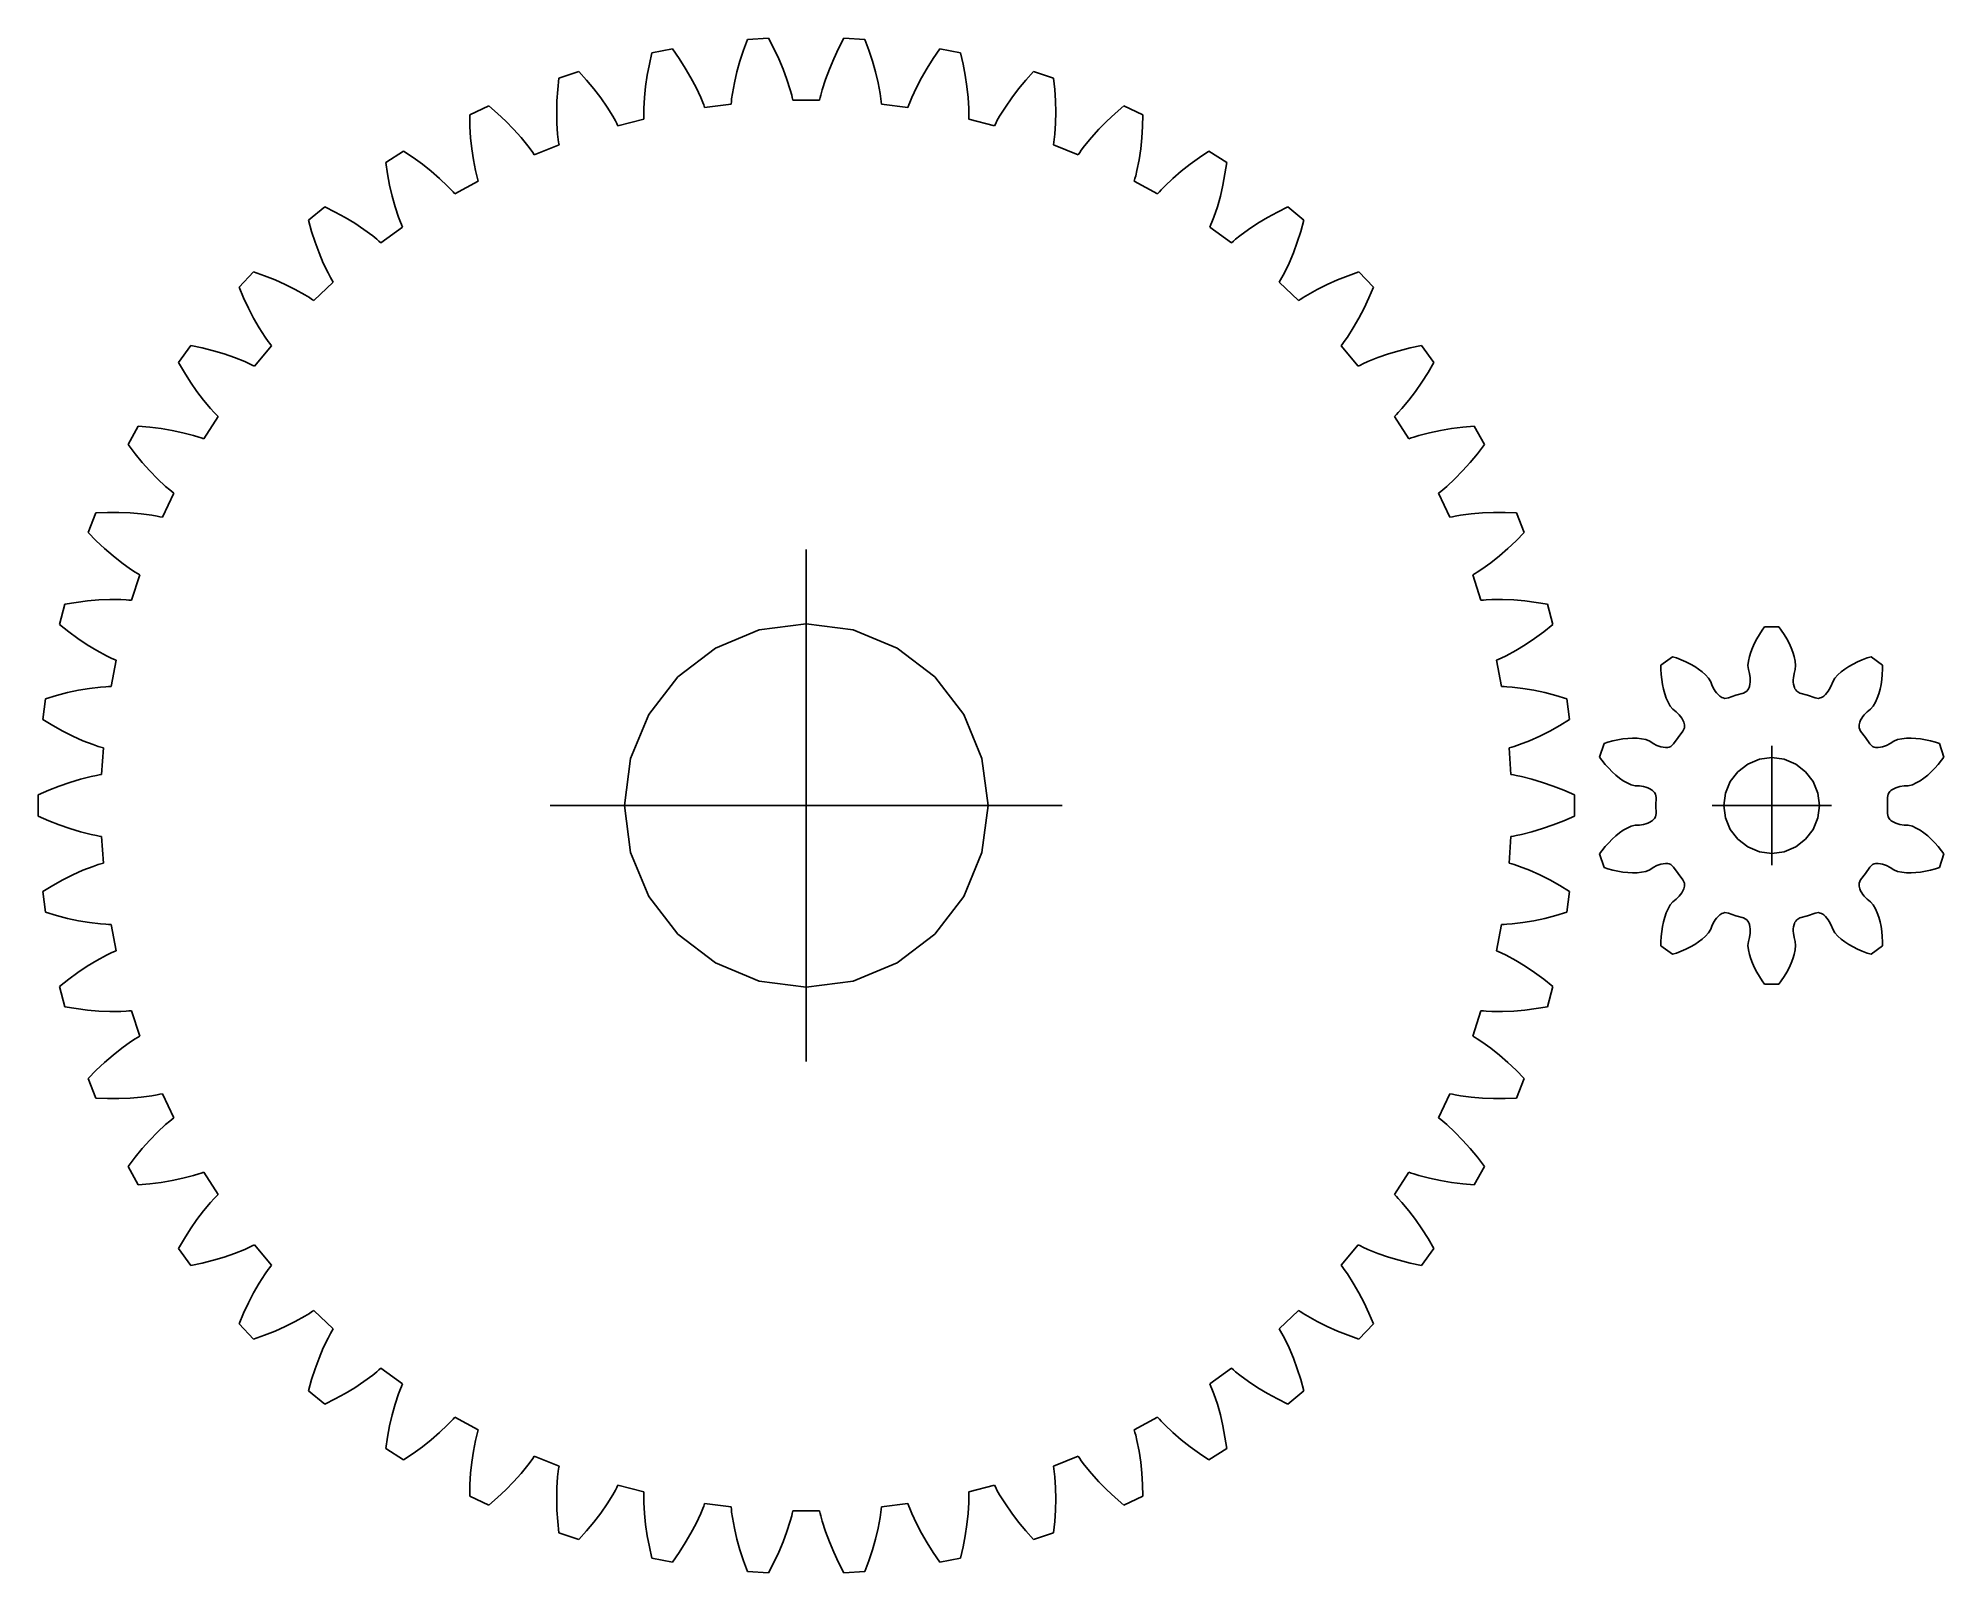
# Model space of a CAD drawing. Extents: x 0 to 9.96, y 0 to 8.02.
import ezdxf

# ---------------------------------------------------------------- set-up
doc = ezdxf.new("R2010")
doc.units = 0

msp = doc.modelspace()

# ---------------------------------------------------------------- linework, layer by layer
for p, q in [((3.20839, 7.94713), (3.31618, 7.9677)), ((3.31618, 7.9677), (3.35055, 7.91802)), ((3.6867, 7.96049), (3.70764, 8.01715)), ((3.70764, 8.01715), (3.81716, 8.02404)), ((3.81716, 8.02404), (3.84503, 7.97045)), ((3.84503, 7.97045), (3.87053, 7.91661)), ((4.15836, 7.91661), (4.18386, 7.97045)), ((4.18386, 7.97045), (4.21173, 8.02404)), ((4.21173, 8.02404), (4.32125, 8.01715)), ((4.32125, 8.01715), (4.34219, 7.96049)), ((4.67834, 7.91802), (4.71271, 7.9677)), ((4.71271, 7.9677), (4.8205, 7.94713)), ((3.18341, 7.8298), (3.19472, 7.8883)), ((3.19472, 7.8883), (3.20839, 7.94713)), ((3.35055, 7.91802), (3.3826, 7.8678)), ((3.65213, 7.84736), (3.66815, 7.90388)), ((3.66815, 7.90388), (3.6867, 7.96049)), ((3.87053, 7.91661), (3.89351, 7.86255)), ((4.13538, 7.86255), (4.15836, 7.91661)), ((4.34219, 7.96049), (4.36074, 7.90388)), ((4.36074, 7.90388), (4.37676, 7.84736)), ((4.64629, 7.8678), (4.67834, 7.91802)), ((4.8205, 7.94713), (4.83417, 7.8883)), ((4.83417, 7.8883), (4.84548, 7.8298)), ((2.71566, 7.75501), (2.72185, 7.8151)), ((2.72185, 7.8151), (2.82621, 7.84901)), ((2.82621, 7.84901), (2.86654, 7.80403)), ((2.86654, 7.80403), (2.90463, 7.75822)), ((3.16846, 7.71414), (3.17459, 7.77172)), ((3.17459, 7.77172), (3.18341, 7.8298)), ((3.3826, 7.8678), (3.41217, 7.81705)), ((3.41217, 7.81705), (3.43908, 7.76576)), ((3.62852, 7.73485), (3.63882, 7.791)), ((3.63882, 7.791), (3.65213, 7.84736)), ((3.89351, 7.86255), (3.91378, 7.80829)), ((3.91378, 7.80829), (3.93103, 7.75388)), ((4.09786, 7.75388), (4.11511, 7.80829)), ((4.11511, 7.80829), (4.13538, 7.86255)), ((4.37676, 7.84736), (4.39007, 7.791)), ((4.39007, 7.791), (4.40037, 7.73485)), ((4.58981, 7.76576), (4.61672, 7.81705)), ((4.61672, 7.81705), (4.64629, 7.8678)), ((4.84548, 7.8298), (4.8543, 7.77172)), ((4.8543, 7.77172), (4.86043, 7.71414)), ((5.12427, 7.75822), (5.16235, 7.80403)), ((5.16235, 7.80403), (5.20268, 7.84901)), ((5.20268, 7.84901), (5.30704, 7.8151)), ((5.30704, 7.8151), (5.31323, 7.75501)), ((2.25569, 7.62312), (2.35498, 7.66985)), ((2.35498, 7.66985), (2.40063, 7.63028)), ((2.7103, 7.63684), (2.71177, 7.69556)), ((2.71177, 7.69556), (2.71566, 7.75501)), ((2.90463, 7.75822), (2.94033, 7.71158)), ((2.94033, 7.71158), (2.97345, 7.66407)), ((3.16528, 7.65715), (3.16846, 7.71414)), ((3.43908, 7.76576), (3.46302, 7.71394)), ((3.46302, 7.71394), (3.47373, 7.68782)), ((3.47373, 7.68782), (3.47873, 7.67471)), ((3.47873, 7.67471), (3.48348, 7.66155)), ((3.48348, 7.66155), (3.62173, 7.67902)), ((3.62173, 7.67902), (3.62306, 7.69294)), ((3.62306, 7.69294), (3.62464, 7.70689)), ((3.62464, 7.70689), (3.62852, 7.73485)), ((3.93103, 7.75388), (3.93839, 7.72663)), ((3.93839, 7.72663), (3.94171, 7.71299)), ((3.94171, 7.71299), (3.94477, 7.69934)), ((3.94477, 7.69934), (4.08412, 7.69934)), ((4.08412, 7.69934), (4.08718, 7.71299)), ((4.08718, 7.71299), (4.0905, 7.72663)), ((4.0905, 7.72663), (4.09786, 7.75388)), ((4.40037, 7.73485), (4.40425, 7.70689)), ((4.40425, 7.70689), (4.40583, 7.69294)), ((4.40583, 7.69294), (4.40716, 7.67902)), ((4.40716, 7.67902), (4.54541, 7.66155)), ((4.54541, 7.66155), (4.55016, 7.67471)), ((4.55016, 7.67471), (4.55516, 7.68782)), ((4.55516, 7.68782), (4.56587, 7.71394)), ((4.56587, 7.71394), (4.58981, 7.76576)), ((4.86043, 7.71414), (4.86362, 7.65715)), ((5.05544, 7.66407), (5.08856, 7.71158)), ((5.08856, 7.71158), (5.12427, 7.75822)), ((5.31323, 7.75501), (5.31712, 7.69556)), ((5.31712, 7.69556), (5.31859, 7.63684)), ((5.62826, 7.63028), (5.67391, 7.66985)), ((5.67391, 7.66985), (5.7732, 7.62312)), ((2.25708, 7.56273), (2.25569, 7.62312)), ((2.40063, 7.63028), (2.44416, 7.58961)), ((2.44416, 7.58961), (2.48543, 7.5478)), ((2.71143, 7.57893), (2.7103, 7.63684)), ((2.71542, 7.52199), (2.71143, 7.57893)), ((2.97345, 7.66407), (3.00369, 7.61566)), ((3.00369, 7.61566), (3.01759, 7.59109)), ((3.01759, 7.59109), (3.0242, 7.5787)), ((3.0242, 7.5787), (3.03056, 7.56625)), ((3.03056, 7.56625), (3.16554, 7.6009)), ((3.16493, 7.62892), (3.16528, 7.65715)), ((3.16511, 7.61488), (3.16493, 7.62892)), ((3.16554, 7.6009), (3.16511, 7.61488)), ((4.86378, 7.61488), (4.86335, 7.6009)), ((4.86335, 7.6009), (4.99833, 7.56625)), ((4.86362, 7.65715), (4.86396, 7.62892)), ((4.86396, 7.62892), (4.86378, 7.61488)), ((4.99833, 7.56625), (5.00469, 7.5787)), ((5.00469, 7.5787), (5.0113, 7.59109)), ((5.0113, 7.59109), (5.0252, 7.61566)), ((5.0252, 7.61566), (5.05544, 7.66407)), ((5.31746, 7.57893), (5.31347, 7.52199)), ((5.31859, 7.63684), (5.31746, 7.57893)), ((5.54346, 7.5478), (5.58473, 7.58961)), ((5.58473, 7.58961), (5.62826, 7.63028)), ((5.7732, 7.62312), (5.77181, 7.56273)), ((2.26068, 7.50327), (2.25708, 7.56273)), ((2.26658, 7.44482), (2.26068, 7.50327)), ((2.48543, 7.5478), (2.52424, 7.50482)), ((2.52424, 7.50482), (2.56031, 7.46058)), ((2.71862, 7.49394), (2.71542, 7.52199)), ((2.72055, 7.48004), (2.71862, 7.49394)), ((2.72273, 7.46623), (2.72055, 7.48004)), ((5.30834, 7.48004), (5.30616, 7.46623)), ((5.31027, 7.49394), (5.30834, 7.48004)), ((5.31347, 7.52199), (5.31027, 7.49394)), ((5.46858, 7.46058), (5.50465, 7.50482)), ((5.50465, 7.50482), (5.54346, 7.5478)), ((5.76821, 7.50327), (5.76231, 7.44482)), ((5.77181, 7.56273), (5.76821, 7.50327)), ((1.81727, 7.37424), (1.90992, 7.43304)), ((1.82622, 7.3145), (1.81727, 7.37424)), ((1.90992, 7.43304), (1.96017, 7.3995)), ((1.96017, 7.3995), (2.00845, 7.36461)), ((2.27496, 7.38752), (2.26658, 7.44482)), ((2.28605, 7.33152), (2.27496, 7.38752)), ((2.56031, 7.46058), (2.57718, 7.43795)), ((2.57718, 7.43795), (2.58529, 7.42649)), ((2.58529, 7.42649), (2.59316, 7.41492)), ((2.59316, 7.41492), (2.72273, 7.46623)), ((5.30616, 7.46623), (5.43573, 7.41492)), ((5.43573, 7.41492), (5.4436, 7.42649)), ((5.4436, 7.42649), (5.45171, 7.43795)), ((5.45171, 7.43795), (5.46858, 7.46058)), ((5.75393, 7.38752), (5.74284, 7.33152)), ((5.76231, 7.44482), (5.75393, 7.38752)), ((6.02044, 7.36461), (6.06872, 7.3995)), ((6.06872, 7.3995), (6.11897, 7.43304)), ((6.11897, 7.43304), (6.21162, 7.37424)), ((6.21162, 7.37424), (6.20267, 7.3145)), ((1.83724, 7.25595), (1.82622, 7.3145)), ((2.00845, 7.36461), (2.05464, 7.3283)), ((2.05464, 7.3283), (2.09853, 7.29053)), ((2.09853, 7.29053), (2.13986, 7.25116)), ((2.17817, 7.20998), (2.30029, 7.27711)), ((2.29274, 7.3041), (2.28605, 7.33152)), ((2.2964, 7.29055), (2.29274, 7.3041)), ((2.30029, 7.27711), (2.2964, 7.29055)), ((5.73249, 7.29055), (5.7286, 7.27711)), ((5.7286, 7.27711), (5.85072, 7.20998)), ((5.73615, 7.3041), (5.73249, 7.29055)), ((5.74284, 7.33152), (5.73615, 7.3041)), ((5.88903, 7.25116), (5.93036, 7.29053)), ((5.93036, 7.29053), (5.97425, 7.3283)), ((5.97425, 7.3283), (6.02044, 7.36461)), ((6.20267, 7.3145), (6.19165, 7.25595)), ((1.85042, 7.19871), (1.83724, 7.25595)), ((1.86592, 7.1429), (1.85042, 7.19871)), ((2.13986, 7.25116), (2.15944, 7.23082)), ((2.15944, 7.23082), (2.16892, 7.22046)), ((2.16892, 7.22046), (2.17817, 7.20998)), ((5.85072, 7.20998), (5.85997, 7.22046)), ((5.85997, 7.22046), (5.86945, 7.23082)), ((5.86945, 7.23082), (5.88903, 7.25116)), ((6.17847, 7.19871), (6.16297, 7.1429)), ((6.19165, 7.25595), (6.17847, 7.19871)), ((1.4135, 7.07237), (1.49806, 7.14231)), ((1.42987, 7.01422), (1.4135, 7.07237)), ((1.49806, 7.14231), (1.55211, 7.11534)), ((1.55211, 7.11534), (1.60438, 7.08677)), ((1.60438, 7.08677), (1.65475, 7.05654)), ((1.88394, 7.08874), (1.86592, 7.1429)), ((1.89401, 7.06237), (1.88394, 7.08874)), ((6.14495, 7.08874), (6.13488, 7.06237)), ((6.16297, 7.1429), (6.14495, 7.08874)), ((6.37414, 7.05654), (6.42451, 7.08677)), ((6.42451, 7.08677), (6.47678, 7.11534)), ((6.47678, 7.11534), (6.53083, 7.14231)), ((6.53083, 7.14231), (6.61539, 7.07237)), ((6.61539, 7.07237), (6.59902, 7.01422)), ((1.44814, 6.95751), (1.42987, 7.01422)), ((1.65475, 7.05654), (1.70304, 7.02456)), ((1.70304, 7.02456), (1.74898, 6.99069)), ((1.74898, 6.99069), (1.77095, 6.97296)), ((1.77095, 6.97296), (1.78165, 6.96388)), ((1.79215, 6.95463), (1.90489, 7.03654)), ((1.89934, 7.04938), (1.89401, 7.06237)), ((1.90489, 7.03654), (1.89934, 7.04938)), ((6.12955, 7.04938), (6.124, 7.03654)), ((6.124, 7.03654), (6.23674, 6.95463)), ((6.13488, 7.06237), (6.12955, 7.04938)), ((6.24724, 6.96388), (6.25794, 6.97296)), ((6.25794, 6.97296), (6.27991, 6.99069)), ((6.27991, 6.99069), (6.32585, 7.02456)), ((6.32585, 7.02456), (6.37414, 7.05654)), ((6.59902, 7.01422), (6.58075, 6.95751)), ((1.46839, 6.90237), (1.44814, 6.95751)), ((1.49076, 6.84895), (1.46839, 6.90237)), ((1.78165, 6.96388), (1.79215, 6.95463)), ((6.23674, 6.95463), (6.24724, 6.96388)), ((6.5605, 6.90237), (6.53813, 6.84895)), ((6.58075, 6.95751), (6.5605, 6.90237)), ((1.05075, 6.72227), (1.12587, 6.80226)), ((1.12587, 6.80226), (1.18288, 6.78228)), ((1.18288, 6.78228), (1.23832, 6.76048)), ((1.51543, 6.79748), (1.49076, 6.84895)), ((1.52872, 6.77258), (1.51543, 6.79748)), ((1.53564, 6.76036), (1.52872, 6.77258)), ((6.50017, 6.77258), (6.49325, 6.76036)), ((6.51346, 6.79748), (6.50017, 6.77258)), ((6.53813, 6.84895), (6.51346, 6.79748)), ((6.79057, 6.76048), (6.84601, 6.78228)), ((6.84601, 6.78228), (6.90302, 6.80226)), ((6.90302, 6.80226), (6.97814, 6.72227)), ((1.07428, 6.66663), (1.05075, 6.72227)), ((1.23832, 6.76048), (1.29208, 6.73681)), ((1.29208, 6.73681), (1.34399, 6.71113)), ((1.34399, 6.71113), (1.39382, 6.68328)), ((1.39382, 6.68328), (1.41784, 6.66845)), ((1.44117, 6.65292), (1.54275, 6.74832)), ((1.54275, 6.74832), (1.53564, 6.76036)), ((6.49325, 6.76036), (6.48614, 6.74832)), ((6.48614, 6.74832), (6.58772, 6.65292)), ((6.61105, 6.66845), (6.63507, 6.68328)), ((6.63507, 6.68328), (6.6849, 6.71113)), ((6.6849, 6.71113), (6.73681, 6.73681)), ((6.73681, 6.73681), (6.79057, 6.76048)), ((6.97814, 6.72227), (6.95461, 6.66663)), ((1.09951, 6.61266), (1.07428, 6.66663)), ((1.12652, 6.5605), (1.09951, 6.61266)), ((1.41784, 6.66845), (1.42959, 6.66077)), ((1.42959, 6.66077), (1.44117, 6.65292)), ((6.58772, 6.65292), (6.5993, 6.66077)), ((6.5993, 6.66077), (6.61105, 6.66845)), ((6.92938, 6.61266), (6.90237, 6.5605)), ((6.95461, 6.66663), (6.92938, 6.61266)), ((1.1554, 6.5103), (1.12652, 6.5605)), ((1.18633, 6.46232), (1.1554, 6.5103)), ((6.87349, 6.5103), (6.84256, 6.46232)), ((6.90237, 6.5605), (6.87349, 6.5103)), ((0.73474, 6.32947), (0.79924, 6.41825)), ((0.79924, 6.41825), (0.8583, 6.40556)), ((0.8583, 6.40556), (0.91604, 6.39089)), ((0.91604, 6.39089), (0.97235, 6.37414)), ((0.97235, 6.37414), (1.02707, 6.35517)), ((1.13077, 6.3096), (1.2196, 6.41697)), ((1.20264, 6.43928), (1.18633, 6.46232)), ((1.21103, 6.42803), (1.20264, 6.43928)), ((1.2196, 6.41697), (1.21103, 6.42803)), ((6.81786, 6.42803), (6.80929, 6.41697)), ((6.80929, 6.41697), (6.89812, 6.3096)), ((6.82625, 6.43928), (6.81786, 6.42803)), ((6.84256, 6.46232), (6.82625, 6.43928)), ((7.00182, 6.35517), (7.05654, 6.37414)), ((7.05654, 6.37414), (7.11285, 6.39089)), ((7.11285, 6.39089), (7.17059, 6.40556)), ((7.17059, 6.40556), (7.22965, 6.41825)), ((7.22965, 6.41825), (7.29415, 6.32947)), ((0.76506, 6.27722), (0.73474, 6.32947)), ((0.79685, 6.22684), (0.76506, 6.27722)), ((1.02707, 6.35517), (1.07999, 6.33378)), ((1.07999, 6.33378), (1.10568, 6.32208)), ((1.10568, 6.32208), (1.1183, 6.31594)), ((1.1183, 6.31594), (1.13077, 6.3096)), ((6.89812, 6.3096), (6.91059, 6.31594)), ((6.91059, 6.31594), (6.92321, 6.32208)), ((6.92321, 6.32208), (6.9489, 6.33378)), ((6.9489, 6.33378), (7.00182, 6.35517)), ((7.26383, 6.27722), (7.23204, 6.22684)), ((7.29415, 6.32947), (7.26383, 6.27722)), ((0.83019, 6.17847), (0.79685, 6.22684)), ((0.86513, 6.13229), (0.83019, 6.17847)), ((7.19871, 6.17847), (7.16376, 6.13229)), ((7.23204, 6.22684), (7.19871, 6.17847)), ((0.90183, 6.08856), (0.86513, 6.13229)), ((0.9209, 6.06775), (0.90183, 6.08856)), ((7.12706, 6.08856), (7.10799, 6.06775)), ((7.16376, 6.13229), (7.12706, 6.08856)), ((0.47046, 5.90016), (0.52332, 5.99632)), ((0.52332, 5.99632), (0.5835, 5.99114)), ((0.5835, 5.99114), (0.64263, 5.98382)), ((0.64263, 5.98382), (0.70059, 5.97425)), ((0.86585, 5.93008), (0.94052, 6.04774)), ((0.93064, 6.05764), (0.9209, 6.06775)), ((0.94052, 6.04774), (0.93064, 6.05764)), ((7.09825, 6.05764), (7.08837, 6.04774)), ((7.08837, 6.04774), (7.16304, 5.93008)), ((7.10799, 6.06775), (7.09825, 6.05764)), ((7.3283, 5.97425), (7.38626, 5.98382)), ((7.38626, 5.98382), (7.44539, 5.99114)), ((7.44539, 5.99114), (7.50557, 5.99632)), ((7.50557, 5.99632), (7.55843, 5.90016)), ((0.50708, 5.85212), (0.47046, 5.90016)), ((0.70059, 5.97425), (0.75725, 5.9623)), ((0.75725, 5.9623), (0.81244, 5.94771)), ((0.81244, 5.94771), (0.83939, 5.93931)), ((0.83939, 5.93931), (0.85269, 5.93481)), ((0.85269, 5.93481), (0.86585, 5.93008)), ((7.16304, 5.93008), (7.1762, 5.93481)), ((7.1762, 5.93481), (7.1895, 5.93931)), ((7.1895, 5.93931), (7.21645, 5.94771)), ((7.21645, 5.94771), (7.27164, 5.9623)), ((7.27164, 5.9623), (7.3283, 5.97425)), ((7.55843, 5.90016), (7.52181, 5.85212)), ((0.54494, 5.80612), (0.50708, 5.85212)), ((0.58407, 5.76231), (0.54494, 5.80612)), ((7.48395, 5.80612), (7.44482, 5.76231)), ((7.52181, 5.85212), (7.48395, 5.80612)), ((0.62453, 5.72087), (0.58407, 5.76231)), ((0.66641, 5.68209), (0.62453, 5.72087)), ((0.68795, 5.66384), (0.66641, 5.68209)), ((7.36248, 5.68209), (7.34095, 5.66384)), ((7.40436, 5.72087), (7.36248, 5.68209)), ((7.44482, 5.76231), (7.40436, 5.72087)), ((0.65058, 5.52035), (0.70992, 5.64644)), ((0.69887, 5.65502), (0.68795, 5.66384)), ((0.70992, 5.64644), (0.69887, 5.65502)), ((7.33002, 5.65502), (7.31897, 5.64644)), ((7.31897, 5.64644), (7.37831, 5.52035)), ((7.34095, 5.66384), (7.33002, 5.65502)), ((0.26206, 5.44111), (0.30246, 5.54314)), ((0.30246, 5.54314), (0.36281, 5.54554)), ((0.36281, 5.54554), (0.42239, 5.54569)), ((0.42239, 5.54569), (0.48109, 5.54346)), ((0.48109, 5.54346), (0.53881, 5.5387)), ((0.53881, 5.5387), (0.59538, 5.53115)), ((0.59538, 5.53115), (0.62318, 5.5262)), ((0.62318, 5.5262), (0.63693, 5.52339)), ((0.63693, 5.52339), (0.65058, 5.52035)), ((7.37831, 5.52035), (7.39196, 5.52339)), ((7.39196, 5.52339), (7.40571, 5.5262)), ((7.40571, 5.5262), (7.43351, 5.53115)), ((7.43351, 5.53115), (7.49008, 5.5387)), ((7.49008, 5.5387), (7.5478, 5.54346)), ((7.5478, 5.54346), (7.6065, 5.54569)), ((7.6065, 5.54569), (7.66608, 5.54554)), ((7.66608, 5.54554), (7.72644, 5.54314)), ((7.72644, 5.54314), (7.76683, 5.44111)), ((0.30441, 5.39804), (0.26206, 5.44111)), ((0.34774, 5.35715), (0.30441, 5.39804)), ((7.72448, 5.39804), (7.68115, 5.35715)), ((7.76683, 5.44111), (7.72448, 5.39804)), ((0.39205, 5.31859), (0.34774, 5.35715)), ((0.43739, 5.28255), (0.39205, 5.31859)), ((0.4838, 5.24932), (0.43739, 5.28255)), ((4.01445, 2.6763), (4.01445, 5.35259)), ((7.5915, 5.28255), (7.54509, 5.24932)), ((7.63684, 5.31859), (7.5915, 5.28255)), ((7.68115, 5.35715), (7.63684, 5.31859)), ((0.50745, 5.23391), (0.4838, 5.24932)), ((0.48837, 5.08687), (0.53143, 5.21941)), ((0.5194, 5.22654), (0.50745, 5.23391)), ((0.53143, 5.21941), (0.5194, 5.22654)), ((7.50949, 5.22654), (7.49746, 5.21941)), ((7.49746, 5.21941), (7.54052, 5.08687)), ((7.52144, 5.23391), (7.50949, 5.22654)), ((7.54509, 5.24932), (7.52144, 5.23391)), ((0.19971, 5.0758), (0.2588, 5.08341)), ((0.2588, 5.08341), (0.31731, 5.08856)), ((0.31731, 5.08856), (0.37517, 5.09107)), ((0.37517, 5.09107), (0.43225, 5.09067)), ((0.43225, 5.09067), (0.46045, 5.08924)), ((0.46045, 5.08924), (0.47444, 5.08818)), ((0.47444, 5.08818), (0.48837, 5.08687)), ((7.54052, 5.08687), (7.55445, 5.08818)), ((7.55445, 5.08818), (7.56844, 5.08924)), ((7.56844, 5.08924), (7.59664, 5.09067)), ((7.59664, 5.09067), (7.65372, 5.09107)), ((7.65372, 5.09107), (7.71158, 5.08856)), ((7.71158, 5.08856), (7.77009, 5.08341)), ((7.77009, 5.08341), (7.82918, 5.0758)), ((0.11284, 4.95956), (0.14013, 5.06585)), ((0.14013, 5.06585), (0.19971, 5.0758)), ((7.82918, 5.0758), (7.88876, 5.06585)), ((7.88876, 5.06585), (7.91605, 4.95956)), ((0.16026, 4.92214), (0.11284, 4.95956)), ((0.20837, 4.887), (0.16026, 4.92214)), ((0.25717, 4.8543), (0.20837, 4.887)), ((3.76857, 4.93207), (3.53945, 4.83717)), ((4.01445, 4.96445), (3.76857, 4.93207)), ((4.26032, 4.93207), (4.01445, 4.96445)), ((4.48945, 4.83717), (4.26032, 4.93207)), ((7.82052, 4.887), (7.77172, 4.8543)), ((7.86863, 4.92214), (7.82052, 4.887)), ((7.91605, 4.95956), (7.86863, 4.92214)), ((8.96964, 4.86185), (8.98168, 4.88507)), ((8.98168, 4.88507), (8.9953, 4.90817)), ((8.9953, 4.90817), (9.01045, 4.9311)), ((9.01045, 4.9311), (9.02281, 4.94815)), ((9.02281, 4.94815), (9.09739, 4.94815)), ((9.09739, 4.94815), (9.10974, 4.9311)), ((9.10974, 4.9311), (9.12489, 4.90817)), ((9.12489, 4.90817), (9.13851, 4.88507)), ((9.13851, 4.88507), (9.15055, 4.86185)), ((0.30666, 4.82422), (0.25717, 4.8543)), ((0.35687, 4.79708), (0.30666, 4.82422)), ((0.38227, 4.78475), (0.35687, 4.79708)), ((0.39504, 4.77893), (0.38227, 4.78475)), ((3.53945, 4.83717), (3.34269, 4.6862)), ((4.6862, 4.6862), (4.48945, 4.83717)), ((7.64662, 4.78475), (7.63385, 4.77893)), ((7.67202, 4.79708), (7.64662, 4.78475)), ((7.72223, 4.82422), (7.67202, 4.79708)), ((7.77172, 4.8543), (7.72223, 4.82422)), ((8.48111, 4.74791), (8.54145, 4.79175)), ((8.54145, 4.79175), (8.56146, 4.78522)), ((8.56146, 4.78522), (8.5872, 4.77557)), ((8.9386, 4.76925), (8.94357, 4.79221)), ((8.94357, 4.79221), (8.9505, 4.81535)), ((8.9505, 4.81535), (8.95922, 4.83859)), ((8.95922, 4.83859), (8.96964, 4.86185)), ((9.15055, 4.86185), (9.16097, 4.83859)), ((9.16097, 4.83859), (9.1697, 4.81535)), ((9.1697, 4.81535), (9.17663, 4.79221)), ((9.17663, 4.79221), (9.1816, 4.76925)), ((9.533, 4.77557), (9.55873, 4.78522)), ((9.55873, 4.78522), (9.57874, 4.79175)), ((9.57874, 4.79175), (9.63908, 4.74791)), ((0.38176, 4.63648), (0.40788, 4.77337)), ((0.40788, 4.77337), (0.39504, 4.77893)), ((3.34269, 4.6862), (3.19172, 4.48945)), ((4.83717, 4.48945), (4.6862, 4.6862)), ((7.63385, 4.77893), (7.62102, 4.77337)), ((7.62102, 4.77337), (7.64713, 4.63648)), ((8.48114, 4.72686), (8.48111, 4.74791)), ((8.48235, 4.6994), (8.48114, 4.72686)), ((8.48492, 4.6727), (8.48235, 4.6994)), ((8.5872, 4.77557), (8.6118, 4.76489)), ((8.6118, 4.76489), (8.63518, 4.75318)), ((8.63518, 4.75318), (8.65729, 4.74049)), ((8.65729, 4.74049), (8.678, 4.72681)), ((8.678, 4.72681), (8.69721, 4.71216)), ((8.69721, 4.71216), (8.71473, 4.69651)), ((8.71473, 4.69651), (8.73022, 4.67975)), ((8.93592, 4.74658), (8.9386, 4.76925)), ((8.9379, 4.72468), (8.93592, 4.74658)), ((8.94368, 4.70342), (8.9379, 4.72468)), ((8.94711, 4.68176), (8.94368, 4.70342)), ((8.94777, 4.67075), (8.94711, 4.68176)), ((9.17308, 4.68176), (9.17242, 4.67075)), ((9.17651, 4.70342), (9.17308, 4.68176)), ((9.18229, 4.72468), (9.17651, 4.70342)), ((9.1816, 4.76925), (9.18427, 4.74658)), ((9.18427, 4.74658), (9.18229, 4.72468)), ((9.38998, 4.67975), (9.40546, 4.69651)), ((9.40546, 4.69651), (9.42298, 4.71216)), ((9.42298, 4.71216), (9.44219, 4.72681)), ((9.44219, 4.72681), (9.46291, 4.74049)), ((9.46291, 4.74049), (9.48501, 4.75318)), ((9.48501, 4.75318), (9.5084, 4.76489)), ((9.5084, 4.76489), (9.533, 4.77557)), ((9.63784, 4.6994), (9.63528, 4.6727)), ((9.63906, 4.72686), (9.63784, 4.6994)), ((9.63908, 4.74791), (9.63906, 4.72686)), ((0.0389, 4.57198), (0.09677, 4.58932)), ((0.09677, 4.58932), (0.15443, 4.60427)), ((0.15443, 4.60427), (0.21185, 4.61672)), ((0.21185, 4.61672), (0.26893, 4.62646)), ((0.26893, 4.62646), (0.32561, 4.63321)), ((0.32561, 4.63321), (0.35376, 4.63533)), ((0.35376, 4.63533), (0.36778, 4.63603)), ((0.36778, 4.63603), (0.38176, 4.63648)), ((7.64713, 4.63648), (7.66111, 4.63603)), ((7.66111, 4.63603), (7.67513, 4.63533)), ((7.67513, 4.63533), (7.70328, 4.63321)), ((7.70328, 4.63321), (7.75996, 4.62646)), ((7.75996, 4.62646), (7.81705, 4.61672)), ((7.81705, 4.61672), (7.87446, 4.60427)), ((7.87446, 4.60427), (7.93212, 4.58932)), ((7.93212, 4.58932), (7.98999, 4.57198)), ((8.48882, 4.64684), (8.48492, 4.6727)), ((8.49407, 4.6219), (8.48882, 4.64684)), ((8.50067, 4.59797), (8.49407, 4.6219)), ((8.50866, 4.57517), (8.50067, 4.59797)), ((8.73022, 4.67975), (8.74149, 4.66086)), ((8.74149, 4.66086), (8.74931, 4.64026)), ((8.74931, 4.64026), (8.75926, 4.62073)), ((8.75926, 4.62073), (8.7652, 4.61143)), ((8.7652, 4.61143), (8.77192, 4.60252)), ((8.77192, 4.60252), (8.77962, 4.59407)), ((8.77962, 4.59407), (8.78861, 4.58623)), ((8.78861, 4.58623), (8.79379, 4.58261)), ((8.79379, 4.58261), (8.79963, 4.57928)), ((8.83408, 4.57624), (8.87297, 4.59036)), ((8.87297, 4.59036), (8.91273, 4.6018)), ((8.91273, 4.6018), (8.9293, 4.61132)), ((8.9293, 4.61132), (8.93501, 4.61814)), ((8.93501, 4.61814), (8.93882, 4.62451)), ((8.93882, 4.62451), (8.94158, 4.63063)), ((8.94158, 4.63063), (8.94365, 4.6366)), ((8.94365, 4.6366), (8.94631, 4.64824)), ((8.94631, 4.64824), (8.94757, 4.65959)), ((8.94757, 4.65959), (8.94777, 4.67075)), ((9.17242, 4.67075), (9.17262, 4.65959)), ((9.17262, 4.65959), (9.17388, 4.64824)), ((9.17388, 4.64824), (9.17655, 4.6366)), ((9.17655, 4.6366), (9.17861, 4.63063)), ((9.17861, 4.63063), (9.18138, 4.62451)), ((9.18138, 4.62451), (9.18518, 4.61814)), ((9.18518, 4.61814), (9.1909, 4.61132)), ((9.1909, 4.61132), (9.20746, 4.6018)), ((9.20746, 4.6018), (9.24722, 4.59036)), ((9.24722, 4.59036), (9.28611, 4.57624)), ((9.32056, 4.57928), (9.3264, 4.58261)), ((9.3264, 4.58261), (9.33158, 4.58623)), ((9.33158, 4.58623), (9.34058, 4.59407)), ((9.34058, 4.59407), (9.34827, 4.60252)), ((9.34827, 4.60252), (9.35499, 4.61143)), ((9.35499, 4.61143), (9.36093, 4.62073)), ((9.36093, 4.62073), (9.37089, 4.64026)), ((9.37089, 4.64026), (9.3787, 4.66086)), ((9.3787, 4.66086), (9.38998, 4.67975)), ((9.61953, 4.59797), (9.61153, 4.57517)), ((9.62613, 4.6219), (9.61953, 4.59797)), ((9.63137, 4.64684), (9.62613, 4.6219)), ((9.63528, 4.6727), (9.63137, 4.64684)), ((0.02515, 4.46311), (0.0389, 4.57198)), ((3.19172, 4.48945), (3.09682, 4.26032)), ((4.93207, 4.26032), (4.83717, 4.48945)), ((7.98999, 4.57198), (8.00374, 4.46311)), ((8.51814, 4.55368), (8.50866, 4.57517)), ((8.5293, 4.53377), (8.51814, 4.55368)), ((8.54378, 4.51721), (8.5293, 4.53377)), ((8.56095, 4.50341), (8.54378, 4.51721)), ((8.57645, 4.48791), (8.56095, 4.50341)), ((8.58346, 4.47939), (8.57645, 4.48791)), ((8.79963, 4.57928), (8.80645, 4.57637)), ((8.80645, 4.57637), (8.81508, 4.57421)), ((8.81508, 4.57421), (8.83408, 4.57624)), ((9.28611, 4.57624), (9.30511, 4.57421)), ((9.30511, 4.57421), (9.31374, 4.57637)), ((9.31374, 4.57637), (9.32056, 4.57928)), ((9.54374, 4.48791), (9.53674, 4.47939)), ((9.55925, 4.50341), (9.54374, 4.48791)), ((9.57642, 4.51721), (9.55925, 4.50341)), ((9.5909, 4.53377), (9.57642, 4.51721)), ((9.60205, 4.55368), (9.5909, 4.53377)), ((9.61153, 4.57517), (9.60205, 4.55368)), ((0.07688, 4.43192), (0.02515, 4.46311)), ((0.12902, 4.40309), (0.07688, 4.43192)), ((0.18153, 4.37676), (0.12902, 4.40309)), ((7.89987, 4.40309), (7.84736, 4.37676)), ((7.95201, 4.43192), (7.89987, 4.40309)), ((8.00374, 4.46311), (7.95201, 4.43192)), ((8.57019, 4.37038), (8.59564, 4.403)), ((8.58985, 4.47024), (8.58346, 4.47939)), ((8.59551, 4.46031), (8.58985, 4.47024)), ((8.60019, 4.44933), (8.59551, 4.46031)), ((8.59564, 4.403), (8.60344, 4.42044)), ((8.60203, 4.44329), (8.60019, 4.44933)), ((8.60339, 4.43671), (8.60203, 4.44329)), ((8.60406, 4.42932), (8.60339, 4.43671)), ((8.60344, 4.42044), (8.60406, 4.42932)), ((9.5168, 4.43671), (9.51614, 4.42932)), ((9.51614, 4.42932), (9.51675, 4.42044)), ((9.51675, 4.42044), (9.52455, 4.403)), ((9.51816, 4.44329), (9.5168, 4.43671)), ((9.52, 4.44933), (9.51816, 4.44329)), ((9.52468, 4.46031), (9.52, 4.44933)), ((9.52455, 4.403), (9.55, 4.37038)), ((9.53034, 4.47024), (9.52468, 4.46031)), ((9.53674, 4.47939), (9.53034, 4.47024)), ((0.2344, 4.35313), (0.18153, 4.37676)), ((0.28762, 4.33249), (0.2344, 4.35313)), ((0.31436, 4.32344), (0.28762, 4.33249)), ((0.32777, 4.31927), (0.31436, 4.32344)), ((0.3412, 4.31536), (0.32777, 4.31927)), ((0.33245, 4.17628), (0.3412, 4.31536)), ((7.70112, 4.31927), (7.68769, 4.31536)), ((7.68769, 4.31536), (7.69645, 4.17628)), ((7.71453, 4.32344), (7.70112, 4.31927)), ((7.74127, 4.33249), (7.71453, 4.32344)), ((7.79449, 4.35313), (7.74127, 4.33249)), ((7.84736, 4.37676), (7.79449, 4.35313)), ((8.16057, 4.26751), (8.18362, 4.33844)), ((8.18362, 4.33844), (8.20365, 4.34492)), ((8.20365, 4.34492), (8.23013, 4.35225)), ((8.23013, 4.35225), (8.25632, 4.35806)), ((8.25632, 4.35806), (8.28212, 4.36234)), ((8.28212, 4.36234), (8.30746, 4.36506)), ((8.30746, 4.36506), (8.33226, 4.36618)), ((8.33226, 4.36618), (8.35641, 4.36561)), ((8.35641, 4.36561), (8.37978, 4.36324)), ((8.37978, 4.36324), (8.40217, 4.35879)), ((8.40217, 4.35879), (8.42239, 4.35013)), ((8.42239, 4.35013), (8.44082, 4.33807)), ((8.44082, 4.33807), (8.46036, 4.32811)), ((8.46036, 4.32811), (8.47062, 4.32408)), ((8.47062, 4.32408), (8.4813, 4.32083)), ((8.4813, 4.32083), (8.49249, 4.31851)), ((8.49249, 4.31851), (8.50437, 4.31745)), ((8.50437, 4.31745), (8.51069, 4.31757)), ((8.51069, 4.31757), (8.51737, 4.31831)), ((8.51737, 4.31831), (8.5246, 4.31996)), ((8.5246, 4.31996), (8.53286, 4.32329)), ((8.53286, 4.32329), (8.54703, 4.3361)), ((8.54703, 4.3361), (8.57019, 4.37038)), ((9.0601, 3.70296), (9.0601, 4.32593)), ((9.55, 4.37038), (9.57316, 4.3361)), ((9.57316, 4.3361), (9.58734, 4.32329)), ((9.58734, 4.32329), (9.59559, 4.31996)), ((9.59559, 4.31996), (9.60282, 4.31831)), ((9.60282, 4.31831), (9.6095, 4.31757)), ((9.6095, 4.31757), (9.61582, 4.31745)), ((9.61582, 4.31745), (9.62771, 4.31851)), ((9.62771, 4.31851), (9.6389, 4.32083)), ((9.6389, 4.32083), (9.64957, 4.32408)), ((9.64957, 4.32408), (9.65984, 4.32811)), ((9.65984, 4.32811), (9.67938, 4.33807)), ((9.67938, 4.33807), (9.69781, 4.35013)), ((9.69781, 4.35013), (9.71803, 4.35879)), ((9.71803, 4.35879), (9.74041, 4.36324)), ((9.74041, 4.36324), (9.76378, 4.36561)), ((9.76378, 4.36561), (9.78794, 4.36618)), ((9.78794, 4.36618), (9.81273, 4.36506)), ((9.81273, 4.36506), (9.83808, 4.36234)), ((9.83808, 4.36234), (9.86388, 4.35806)), ((9.86388, 4.35806), (9.89006, 4.35225)), ((9.89006, 4.35225), (9.91655, 4.34492)), ((9.91655, 4.34492), (9.93658, 4.33844)), ((9.93658, 4.33844), (9.95962, 4.26751)), ((3.09682, 4.26032), (3.06445, 4.01445)), ((4.96445, 4.01445), (4.93207, 4.26032)), ((8.17296, 4.25049), (8.16057, 4.26751)), ((8.19009, 4.229), (8.17296, 4.25049)), ((8.20785, 4.20891), (8.19009, 4.229)), ((8.22621, 4.19028), (8.20785, 4.20891)), ((8.24512, 4.17318), (8.22621, 4.19028)), ((8.88332, 4.19122), (8.84359, 4.13945)), ((8.9351, 4.23095), (8.88332, 4.19122)), ((8.99539, 4.25593), (8.9351, 4.23095)), ((9.0601, 4.26445), (8.99539, 4.25593)), ((9.1248, 4.25593), (9.0601, 4.26445)), ((9.1851, 4.23095), (9.1248, 4.25593)), ((9.23687, 4.19122), (9.1851, 4.23095)), ((9.2766, 4.13945), (9.23687, 4.19122)), ((9.89398, 4.19028), (9.87508, 4.17318)), ((9.91234, 4.20891), (9.89398, 4.19028)), ((9.93011, 4.229), (9.91234, 4.20891)), ((9.94723, 4.25049), (9.93011, 4.229)), ((9.95962, 4.26751), (9.94723, 4.25049)), ((0.00037, 4.06931), (0.05561, 4.09377)), ((0.05561, 4.09377), (0.11095, 4.11584)), ((0.11095, 4.11584), (0.16635, 4.13538)), ((0.16635, 4.13538), (0.22176, 4.1522)), ((0.22176, 4.1522), (0.27715, 4.166)), ((0.27715, 4.166), (0.30481, 4.17163)), ((0.30481, 4.17163), (0.31863, 4.17408)), ((0.31863, 4.17408), (0.33245, 4.17628)), ((7.69645, 4.17628), (7.69645, 4.17628)), ((7.69645, 4.17628), (7.71026, 4.17408)), ((7.71026, 4.17408), (7.72408, 4.17163)), ((7.72408, 4.17163), (7.75174, 4.166)), ((7.75174, 4.166), (7.80713, 4.1522)), ((7.80713, 4.1522), (7.86255, 4.13538)), ((7.86255, 4.13538), (7.91794, 4.11584)), ((7.91794, 4.11584), (7.97328, 4.09377)), ((7.97328, 4.09377), (8.02852, 4.06931)), ((8.26452, 4.1577), (8.24512, 4.17318)), ((8.28439, 4.14396), (8.26452, 4.1577)), ((8.30469, 4.13214), (8.28439, 4.14396)), ((8.32542, 4.12259), (8.30469, 4.13214)), ((8.34687, 4.11771), (8.32542, 4.12259)), ((8.36887, 4.11664), (8.34687, 4.11771)), ((8.39053, 4.1132), (8.36887, 4.11664)), ((8.4012, 4.11043), (8.39053, 4.1132)), ((8.41175, 4.10679), (8.4012, 4.11043)), ((8.42216, 4.10208), (8.41175, 4.10679)), ((8.4324, 4.09595), (8.42216, 4.10208)), ((8.43745, 4.09214), (8.4324, 4.09595)), ((8.44242, 4.08762), (8.43745, 4.09214)), ((8.4473, 4.08203), (8.44242, 4.08762)), ((8.84359, 4.13945), (8.81862, 4.07915)), ((9.30158, 4.07915), (9.2766, 4.13945)), ((9.67778, 4.08762), (9.6729, 4.08203)), ((9.68275, 4.09214), (9.67778, 4.08762)), ((9.68779, 4.09595), (9.68275, 4.09214)), ((9.69803, 4.10208), (9.68779, 4.09595)), ((9.70844, 4.10679), (9.69803, 4.10208)), ((9.71899, 4.11043), (9.70844, 4.10679)), ((9.72967, 4.1132), (9.71899, 4.11043)), ((9.75132, 4.11664), (9.72967, 4.1132)), ((9.77333, 4.11771), (9.75132, 4.11664)), ((9.79477, 4.12259), (9.77333, 4.11771)), ((9.8155, 4.13214), (9.79477, 4.12259)), ((9.8358, 4.14396), (9.8155, 4.13214)), ((9.85567, 4.1577), (9.8358, 4.14396)), ((9.87508, 4.17318), (9.85567, 4.1577)), ((0.00037, 3.95958), (0.00037, 4.06931)), ((2.6763, 4.01445), (5.35259, 4.01445)), ((3.06445, 4.01445), (3.09682, 3.76857)), ((4.93207, 3.76857), (4.96445, 4.01445)), ((4.96445, 4.01445), (4.96445, 4.01445)), ((4.96445, 4.01445), (4.96445, 4.01445)), ((8.02852, 4.06931), (8.02852, 3.95958)), ((8.45202, 4.07449), (8.4473, 4.08203)), ((8.45596, 4.0558), (8.45202, 4.07449)), ((8.45454, 4.01445), (8.45596, 4.0558)), ((8.45596, 3.97309), (8.45454, 4.01445)), ((8.45596, 4.0558), (8.45596, 4.0558)), ((8.74862, 4.01445), (9.37158, 4.01445)), ((8.81862, 4.07915), (8.8101, 4.01445)), ((8.8101, 4.01445), (8.81862, 3.94974)), ((9.3101, 4.01445), (9.30158, 4.07915)), ((9.30158, 3.94974), (9.3101, 4.01445)), ((9.3101, 4.01445), (9.3101, 4.01445)), ((9.3101, 4.01445), (9.3101, 4.01445)), ((9.66818, 4.07449), (9.66424, 4.0558)), ((9.66424, 4.0558), (9.66565, 4.01445)), ((9.66565, 4.01445), (9.66424, 3.97309)), ((9.6729, 4.08203), (9.66818, 4.07449)), ((0.05561, 3.93512), (0.00037, 3.95958)), ((0.11095, 3.91306), (0.05561, 3.93512)), ((0.16635, 3.89351), (0.11095, 3.91306)), ((0.22176, 3.87669), (0.16635, 3.89351)), ((7.86255, 3.89351), (7.80713, 3.87669)), ((7.91794, 3.91306), (7.86255, 3.89351)), ((7.97328, 3.93512), (7.91794, 3.91306)), ((8.02852, 3.95958), (7.97328, 3.93512)), ((8.26452, 3.87119), (8.28439, 3.88493)), ((8.28439, 3.88493), (8.30469, 3.89675)), ((8.30469, 3.89675), (8.32542, 3.9063)), ((8.32542, 3.9063), (8.34687, 3.91118)), ((8.34687, 3.91118), (8.36887, 3.91226)), ((8.36887, 3.91226), (8.39053, 3.91569)), ((8.39053, 3.91569), (8.4012, 3.91846)), ((8.4012, 3.91846), (8.41175, 3.9221)), ((8.41175, 3.9221), (8.42216, 3.92681)), ((8.42216, 3.92681), (8.4324, 3.93294)), ((8.4324, 3.93294), (8.43745, 3.93675)), ((8.43745, 3.93675), (8.44242, 3.94127)), ((8.44242, 3.94127), (8.4473, 3.94686)), ((8.4473, 3.94686), (8.45202, 3.9544)), ((8.45202, 3.9544), (8.45596, 3.97309)), ((8.81862, 3.94974), (8.84359, 3.88945)), ((8.84359, 3.88945), (8.88332, 3.83767)), ((9.23687, 3.83767), (9.2766, 3.88945)), ((9.2766, 3.88945), (9.30158, 3.94974)), ((9.66424, 3.97309), (9.66818, 3.9544)), ((9.66818, 3.9544), (9.6729, 3.94686)), ((9.6729, 3.94686), (9.67778, 3.94127)), ((9.67778, 3.94127), (9.68275, 3.93675)), ((9.68275, 3.93675), (9.68779, 3.93294)), ((9.68779, 3.93294), (9.69803, 3.92681)), ((9.69803, 3.92681), (9.70844, 3.9221)), ((9.70844, 3.9221), (9.71899, 3.91846)), ((9.71899, 3.91846), (9.72967, 3.91569)), ((9.72967, 3.91569), (9.75132, 3.91226)), ((9.75132, 3.91226), (9.77333, 3.91118)), ((9.77333, 3.91118), (9.79477, 3.9063)), ((9.79477, 3.9063), (9.8155, 3.89675)), ((9.8155, 3.89675), (9.8358, 3.88493)), ((9.8358, 3.88493), (9.85567, 3.87119)), ((0.27715, 3.86289), (0.22176, 3.87669)), ((0.30481, 3.85726), (0.27715, 3.86289)), ((0.31863, 3.85481), (0.30481, 3.85726)), ((0.33245, 3.85261), (0.31863, 3.85481)), ((0.3412, 3.71353), (0.33245, 3.85261)), ((7.69645, 3.85261), (7.68769, 3.71353)), ((7.71026, 3.85481), (7.69645, 3.85261)), ((7.72408, 3.85726), (7.71026, 3.85481)), ((7.75174, 3.86289), (7.72408, 3.85726)), ((7.80713, 3.87669), (7.75174, 3.86289)), ((8.17296, 3.7784), (8.19009, 3.79989)), ((8.19009, 3.79989), (8.20785, 3.81998)), ((8.20785, 3.81998), (8.22621, 3.83861)), ((8.22621, 3.83861), (8.24512, 3.85571)), ((8.24512, 3.85571), (8.26452, 3.87119)), ((8.88332, 3.83767), (8.9351, 3.79794)), ((8.9351, 3.79794), (8.99539, 3.77296)), ((9.1248, 3.77296), (9.1851, 3.79794)), ((9.1851, 3.79794), (9.23687, 3.83767)), ((9.85567, 3.87119), (9.87508, 3.85571)), ((9.87508, 3.85571), (9.89398, 3.83861)), ((9.89398, 3.83861), (9.91234, 3.81998)), ((9.91234, 3.81998), (9.93011, 3.79989)), ((9.93011, 3.79989), (9.94723, 3.7784)), ((0.2344, 3.67576), (0.28762, 3.6964)), ((0.28762, 3.6964), (0.31436, 3.70545)), ((0.31436, 3.70545), (0.32777, 3.70962)), ((0.32777, 3.70962), (0.3412, 3.71353)), ((3.09682, 3.76857), (3.19172, 3.53945)), ((4.83717, 3.53945), (4.93207, 3.76857)), ((7.68769, 3.71353), (7.70112, 3.70962)), ((7.70112, 3.70962), (7.71453, 3.70545)), ((7.71453, 3.70545), (7.74127, 3.6964)), ((7.74127, 3.6964), (7.79449, 3.67576)), ((8.16057, 3.76138), (8.17296, 3.7784)), ((8.18362, 3.69045), (8.16057, 3.76138)), ((8.20365, 3.68397), (8.18362, 3.69045)), ((8.44082, 3.69083), (8.42239, 3.67876)), ((8.46036, 3.70078), (8.44082, 3.69083)), ((8.47062, 3.70481), (8.46036, 3.70078)), ((8.4813, 3.70807), (8.47062, 3.70481)), ((8.49249, 3.71038), (8.4813, 3.70807)), ((8.50437, 3.71144), (8.49249, 3.71038)), ((8.51069, 3.71132), (8.50437, 3.71144)), ((8.51737, 3.71058), (8.51069, 3.71132)), ((8.5246, 3.70893), (8.51737, 3.71058)), ((8.53286, 3.7056), (8.5246, 3.70893)), ((8.54703, 3.69279), (8.53286, 3.7056)), ((8.57019, 3.65851), (8.54703, 3.69279)), ((8.99539, 3.77296), (9.0601, 3.76445)), ((9.0601, 3.76445), (9.1248, 3.77296)), ((9.57316, 3.69279), (9.55, 3.65851)), ((9.58734, 3.7056), (9.57316, 3.69279)), ((9.59559, 3.70893), (9.58734, 3.7056)), ((9.60282, 3.71058), (9.59559, 3.70893)), ((9.6095, 3.71132), (9.60282, 3.71058)), ((9.61582, 3.71144), (9.6095, 3.71132)), ((9.62771, 3.71038), (9.61582, 3.71144)), ((9.6389, 3.70807), (9.62771, 3.71038)), ((9.64957, 3.70481), (9.6389, 3.70807)), ((9.65984, 3.70078), (9.64957, 3.70481)), ((9.67938, 3.69083), (9.65984, 3.70078)), ((9.69781, 3.67876), (9.67938, 3.69083)), ((9.93658, 3.69045), (9.91655, 3.68397)), ((9.95962, 3.76138), (9.93658, 3.69045)), ((9.94723, 3.7784), (9.95962, 3.76138)), ((0.02515, 3.56578), (0.07688, 3.59697)), ((0.07688, 3.59697), (0.12902, 3.6258)), ((0.12902, 3.6258), (0.18153, 3.65213)), ((0.18153, 3.65213), (0.2344, 3.67576)), ((7.79449, 3.67576), (7.84736, 3.65213)), ((7.84736, 3.65213), (7.89987, 3.6258)), ((7.89987, 3.6258), (7.95201, 3.59697)), ((7.95201, 3.59697), (8.00374, 3.56578)), ((8.23013, 3.67664), (8.20365, 3.68397)), ((8.25632, 3.67083), (8.23013, 3.67664)), ((8.28212, 3.66655), (8.25632, 3.67083)), ((8.30746, 3.66383), (8.28212, 3.66655)), ((8.33226, 3.66272), (8.30746, 3.66383)), ((8.35641, 3.66328), (8.33226, 3.66272)), ((8.37978, 3.66565), (8.35641, 3.66328)), ((8.40217, 3.6701), (8.37978, 3.66565)), ((8.42239, 3.67876), (8.40217, 3.6701)), ((8.59564, 3.62589), (8.57019, 3.65851)), ((8.60344, 3.60845), (8.59564, 3.62589)), ((8.60019, 3.57956), (8.60203, 3.5856)), ((8.60203, 3.5856), (8.60339, 3.59218)), ((8.60339, 3.59218), (8.60406, 3.59957)), ((8.60406, 3.59957), (8.60344, 3.60845)), ((9.51675, 3.60845), (9.51614, 3.59957)), ((9.51614, 3.59957), (9.5168, 3.59218)), ((9.52455, 3.62589), (9.51675, 3.60845)), ((9.5168, 3.59218), (9.51816, 3.5856)), ((9.51816, 3.5856), (9.52, 3.57956)), ((9.55, 3.65851), (9.52455, 3.62589)), ((9.71803, 3.6701), (9.69781, 3.67876)), ((9.74041, 3.66565), (9.71803, 3.6701)), ((9.76378, 3.66328), (9.74041, 3.66565)), ((9.78794, 3.66272), (9.76378, 3.66328)), ((9.81273, 3.66383), (9.78794, 3.66272)), ((9.83808, 3.66655), (9.81273, 3.66383)), ((9.86388, 3.67083), (9.83808, 3.66655)), ((9.89006, 3.67664), (9.86388, 3.67083)), ((9.91655, 3.68397), (9.89006, 3.67664)), ((0.0389, 3.45691), (0.02515, 3.56578)), ((3.19172, 3.53945), (3.34269, 3.34269)), ((4.6862, 3.34269), (4.83717, 3.53945)), ((8.00374, 3.56578), (7.98999, 3.45691)), ((8.51814, 3.47521), (8.5293, 3.49512)), ((8.5293, 3.49512), (8.54378, 3.51168)), ((8.54378, 3.51168), (8.56095, 3.52548)), ((8.56095, 3.52548), (8.57645, 3.54099)), ((8.57645, 3.54099), (8.58346, 3.5495)), ((8.58346, 3.5495), (8.58985, 3.55865)), ((8.58985, 3.55865), (8.59551, 3.56858)), ((8.59551, 3.56858), (8.60019, 3.57956)), ((9.52, 3.57956), (9.52468, 3.56858)), ((9.52468, 3.56858), (9.53034, 3.55865)), ((9.53034, 3.55865), (9.53674, 3.5495)), ((9.53674, 3.5495), (9.54374, 3.54099)), ((9.54374, 3.54099), (9.55925, 3.52548)), ((9.55925, 3.52548), (9.57642, 3.51168)), ((9.57642, 3.51168), (9.5909, 3.49512)), ((9.5909, 3.49512), (9.60205, 3.47521)), ((0.09677, 3.43958), (0.0389, 3.45691)), ((0.15443, 3.42462), (0.09677, 3.43958)), ((0.21185, 3.41217), (0.15443, 3.42462)), ((0.26893, 3.40243), (0.21185, 3.41217)), ((0.32561, 3.39568), (0.26893, 3.40243)), ((0.35376, 3.39356), (0.32561, 3.39568)), ((0.36778, 3.39286), (0.35376, 3.39356)), ((0.38176, 3.39241), (0.36778, 3.39286)), ((0.40788, 3.25552), (0.38176, 3.39241)), ((7.64713, 3.39241), (7.62102, 3.25552)), ((7.66111, 3.39286), (7.64713, 3.39241)), ((7.67513, 3.39356), (7.66111, 3.39286)), ((7.70328, 3.39568), (7.67513, 3.39356)), ((7.75996, 3.40243), (7.70328, 3.39568)), ((7.81705, 3.41217), (7.75996, 3.40243)), ((7.87446, 3.42462), (7.81705, 3.41217)), ((7.93212, 3.43958), (7.87446, 3.42462)), ((7.98999, 3.45691), (7.93212, 3.43958)), ((8.48882, 3.38205), (8.49407, 3.40699)), ((8.49407, 3.40699), (8.50067, 3.43092)), ((8.50067, 3.43092), (8.50866, 3.45372)), ((8.50866, 3.45372), (8.51814, 3.47521)), ((8.74931, 3.38863), (8.74149, 3.36803)), ((8.75926, 3.40816), (8.74931, 3.38863)), ((8.7652, 3.41746), (8.75926, 3.40816)), ((8.77192, 3.42637), (8.7652, 3.41746)), ((8.77962, 3.43482), (8.77192, 3.42637)), ((8.78861, 3.44266), (8.77962, 3.43482)), ((8.79379, 3.44628), (8.78861, 3.44266)), ((8.79963, 3.44961), (8.79379, 3.44628)), ((8.80645, 3.45252), (8.79963, 3.44961)), ((8.81508, 3.45468), (8.80645, 3.45252)), ((8.83408, 3.45265), (8.81508, 3.45468)), ((8.87297, 3.43853), (8.83408, 3.45265)), ((8.91273, 3.42709), (8.87297, 3.43853)), ((8.9293, 3.41757), (8.91273, 3.42709)), ((8.93501, 3.41075), (8.9293, 3.41757)), ((8.93882, 3.40438), (8.93501, 3.41075)), ((8.94158, 3.39826), (8.93882, 3.40438)), ((8.94365, 3.39229), (8.94158, 3.39826)), ((8.94631, 3.38065), (8.94365, 3.39229)), ((9.17655, 3.39229), (9.17388, 3.38065)), ((9.17861, 3.39826), (9.17655, 3.39229)), ((9.18138, 3.40438), (9.17861, 3.39826)), ((9.18518, 3.41075), (9.18138, 3.40438)), ((9.1909, 3.41757), (9.18518, 3.41075)), ((9.20746, 3.42709), (9.1909, 3.41757)), ((9.24722, 3.43853), (9.20746, 3.42709)), ((9.28611, 3.45265), (9.24722, 3.43853)), ((9.30511, 3.45468), (9.28611, 3.45265)), ((9.31374, 3.45252), (9.30511, 3.45468)), ((9.32056, 3.44961), (9.31374, 3.45252)), ((9.3264, 3.44628), (9.32056, 3.44961)), ((9.33158, 3.44266), (9.3264, 3.44628)), ((9.34058, 3.43482), (9.33158, 3.44266)), ((9.34827, 3.42637), (9.34058, 3.43482)), ((9.35499, 3.41746), (9.34827, 3.42637)), ((9.36093, 3.40816), (9.35499, 3.41746)), ((9.37089, 3.38863), (9.36093, 3.40816)), ((9.3787, 3.36803), (9.37089, 3.38863)), ((9.60205, 3.47521), (9.61153, 3.45372)), ((9.61153, 3.45372), (9.61953, 3.43092)), ((9.61953, 3.43092), (9.62613, 3.40699)), ((9.62613, 3.40699), (9.63137, 3.38205)), ((3.34269, 3.34269), (3.53945, 3.19172)), ((4.48945, 3.19172), (4.6862, 3.34269)), ((8.48111, 3.28099), (8.48114, 3.30203)), ((8.48114, 3.30203), (8.48235, 3.32949)), ((8.48235, 3.32949), (8.48492, 3.35619)), ((8.48492, 3.35619), (8.48882, 3.38205)), ((8.65729, 3.2884), (8.63518, 3.27571)), ((8.678, 3.30208), (8.65729, 3.2884)), ((8.69721, 3.31673), (8.678, 3.30208)), ((8.71473, 3.33238), (8.69721, 3.31673)), ((8.73022, 3.34915), (8.71473, 3.33238)), ((8.74149, 3.36803), (8.73022, 3.34915)), ((8.93592, 3.28231), (8.9379, 3.30421)), ((8.9379, 3.30421), (8.94368, 3.32547)), ((8.94368, 3.32547), (8.94711, 3.34713)), ((8.94757, 3.3693), (8.94631, 3.38065)), ((8.94711, 3.34713), (8.94777, 3.35814)), ((8.94777, 3.35814), (8.94757, 3.3693)), ((9.17262, 3.3693), (9.17242, 3.35814)), ((9.17242, 3.35814), (9.17308, 3.34713)), ((9.17388, 3.38065), (9.17262, 3.3693)), ((9.17308, 3.34713), (9.17651, 3.32547)), ((9.17651, 3.32547), (9.18229, 3.30421)), ((9.18229, 3.30421), (9.18427, 3.28231)), ((9.38998, 3.34915), (9.3787, 3.36803)), ((9.40546, 3.33238), (9.38998, 3.34915)), ((9.42298, 3.31673), (9.40546, 3.33238)), ((9.44219, 3.30208), (9.42298, 3.31673)), ((9.46291, 3.2884), (9.44219, 3.30208)), ((9.48501, 3.27571), (9.46291, 3.2884)), ((9.63137, 3.38205), (9.63528, 3.35619)), ((9.63528, 3.35619), (9.63784, 3.32949)), ((9.63784, 3.32949), (9.63906, 3.30203)), ((9.63906, 3.30203), (9.63908, 3.28099)), ((0.25717, 3.17459), (0.30666, 3.20467)), ((0.30666, 3.20467), (0.35687, 3.23181)), ((0.35687, 3.23181), (0.38227, 3.24414)), ((0.38227, 3.24414), (0.39504, 3.24996)), ((0.39504, 3.24996), (0.40788, 3.25552)), ((3.53945, 3.19172), (3.76857, 3.09682)), ((4.26032, 3.09682), (4.48945, 3.19172)), ((7.62102, 3.25552), (7.63385, 3.24996)), ((7.63385, 3.24996), (7.64662, 3.24414)), ((7.64662, 3.24414), (7.67202, 3.23181)), ((7.67202, 3.23181), (7.72223, 3.20467)), ((7.72223, 3.20467), (7.77172, 3.17459)), ((8.54145, 3.23715), (8.48111, 3.28099)), ((8.56146, 3.24367), (8.54145, 3.23715)), ((8.5872, 3.25332), (8.56146, 3.24367)), ((8.6118, 3.264), (8.5872, 3.25332)), ((8.63518, 3.27571), (8.6118, 3.264)), ((8.9386, 3.25964), (8.93592, 3.28231)), ((8.94357, 3.23668), (8.9386, 3.25964)), ((8.9505, 3.21354), (8.94357, 3.23668)), ((8.95922, 3.1903), (8.9505, 3.21354)), ((8.96964, 3.16704), (8.95922, 3.1903)), ((9.16097, 3.1903), (9.15055, 3.16704)), ((9.1697, 3.21354), (9.16097, 3.1903)), ((9.17663, 3.23668), (9.1697, 3.21354)), ((9.1816, 3.25964), (9.17663, 3.23668)), ((9.18427, 3.28231), (9.1816, 3.25964)), ((9.5084, 3.264), (9.48501, 3.27571)), ((9.533, 3.25332), (9.5084, 3.264)), ((9.55873, 3.24367), (9.533, 3.25332)), ((9.57874, 3.23715), (9.55873, 3.24367)), ((9.63908, 3.28099), (9.57874, 3.23715)), ((0.11284, 3.06933), (0.16026, 3.10675)), ((0.16026, 3.10675), (0.20837, 3.14189)), ((0.20837, 3.14189), (0.25717, 3.17459)), ((3.76857, 3.09682), (4.01445, 3.06445)), ((4.01445, 3.06445), (4.26032, 3.09682)), ((7.77172, 3.17459), (7.82052, 3.14189)), ((7.82052, 3.14189), (7.86863, 3.10675)), ((7.86863, 3.10675), (7.91605, 3.06933)), ((8.98168, 3.14382), (8.96964, 3.16704)), ((8.9953, 3.12072), (8.98168, 3.14382)), ((9.01045, 3.09779), (8.9953, 3.12072)), ((9.02281, 3.08074), (9.01045, 3.09779)), ((9.10974, 3.09779), (9.09739, 3.08074)), ((9.12489, 3.12072), (9.10974, 3.09779)), ((9.13851, 3.14382), (9.12489, 3.12072)), ((9.15055, 3.16704), (9.13851, 3.14382)), ((0.14013, 2.96304), (0.11284, 3.06933)), ((7.91605, 3.06933), (7.88876, 2.96304)), ((9.09739, 3.08074), (9.02281, 3.08074)), ((0.19971, 2.95309), (0.14013, 2.96304)), ((0.2588, 2.94548), (0.19971, 2.95309)), ((0.31731, 2.94033), (0.2588, 2.94548)), ((0.37517, 2.93782), (0.31731, 2.94033)), ((0.43225, 2.93822), (0.37517, 2.93782)), ((0.46045, 2.93965), (0.43225, 2.93822)), ((0.47444, 2.94071), (0.46045, 2.93965)), ((0.48837, 2.94202), (0.47444, 2.94071)), ((0.53143, 2.80948), (0.48837, 2.94202)), ((7.54052, 2.94202), (7.49746, 2.80948)), ((7.55445, 2.94071), (7.54052, 2.94202)), ((7.56844, 2.93965), (7.55445, 2.94071)), ((7.59664, 2.93822), (7.56844, 2.93965)), ((7.65372, 2.93782), (7.59664, 2.93822)), ((7.71158, 2.94033), (7.65372, 2.93782)), ((7.77009, 2.94548), (7.71158, 2.94033)), ((7.82918, 2.95309), (7.77009, 2.94548)), ((7.88876, 2.96304), (7.82918, 2.95309)), ((0.4838, 2.77957), (0.50745, 2.79498)), ((0.50745, 2.79498), (0.5194, 2.80235)), ((0.5194, 2.80235), (0.53143, 2.80948)), ((7.49746, 2.80948), (7.50949, 2.80235)), ((7.50949, 2.80235), (7.52144, 2.79498)), ((7.52144, 2.79498), (7.54509, 2.77957)), ((0.34774, 2.67174), (0.39205, 2.7103)), ((0.39205, 2.7103), (0.43739, 2.74634)), ((0.43739, 2.74634), (0.4838, 2.77957)), ((7.54509, 2.77957), (7.5915, 2.74634)), ((7.5915, 2.74634), (7.63684, 2.7103)), ((7.63684, 2.7103), (7.68115, 2.67174)), ((0.26206, 2.58778), (0.30441, 2.63085)), ((0.30441, 2.63085), (0.34774, 2.67174)), ((7.68115, 2.67174), (7.72448, 2.63085)), ((7.72448, 2.63085), (7.76683, 2.58778)), ((0.30246, 2.48575), (0.26206, 2.58778)), ((0.53881, 2.49019), (0.48109, 2.48543)), ((0.59538, 2.49774), (0.53881, 2.49019)), ((0.62318, 2.50269), (0.59538, 2.49774)), ((0.63693, 2.5055), (0.62318, 2.50269)), ((0.65058, 2.50854), (0.63693, 2.5055)), ((0.70992, 2.38245), (0.65058, 2.50854)), ((7.37831, 2.50854), (7.31897, 2.38245)), ((7.39196, 2.5055), (7.37831, 2.50854)), ((7.40571, 2.50269), (7.39196, 2.5055)), ((7.43351, 2.49774), (7.40571, 2.50269)), ((7.49008, 2.49019), (7.43351, 2.49774)), ((7.5478, 2.48543), (7.49008, 2.49019)), ((7.76683, 2.58778), (7.72644, 2.48575)), ((0.36281, 2.48335), (0.30246, 2.48575)), ((0.42239, 2.4832), (0.36281, 2.48335)), ((0.48109, 2.48543), (0.42239, 2.4832)), ((7.6065, 2.4832), (7.5478, 2.48543)), ((7.66608, 2.48335), (7.6065, 2.4832)), ((7.72644, 2.48575), (7.66608, 2.48335)), ((0.58407, 2.26658), (0.62453, 2.30802)), ((0.62453, 2.30802), (0.66641, 2.3468)), ((0.66641, 2.3468), (0.68795, 2.36506)), ((0.68795, 2.36506), (0.69887, 2.37387)), ((0.69887, 2.37387), (0.70992, 2.38245)), ((7.31897, 2.38245), (7.33002, 2.37387)), ((7.33002, 2.37387), (7.34095, 2.36506)), ((7.34095, 2.36506), (7.36248, 2.3468)), ((7.36248, 2.3468), (7.40436, 2.30802)), ((7.40436, 2.30802), (7.44482, 2.26658)), ((0.50708, 2.17677), (0.54494, 2.22277)), ((0.54494, 2.22277), (0.58407, 2.26658)), ((7.44482, 2.26658), (7.48395, 2.22277)), ((7.48395, 2.22277), (7.52181, 2.17677)), ((0.47046, 2.12873), (0.50708, 2.17677)), ((0.52332, 2.03257), (0.47046, 2.12873)), ((0.85269, 2.09408), (0.83939, 2.08958)), ((0.86585, 2.09881), (0.85269, 2.09408)), ((0.94052, 1.98115), (0.86585, 2.09881)), ((7.16304, 2.09881), (7.08837, 1.98115)), ((7.1762, 2.09408), (7.16304, 2.09881)), ((7.1895, 2.08958), (7.1762, 2.09408)), ((7.55843, 2.12873), (7.50557, 2.03257)), ((7.52181, 2.17677), (7.55843, 2.12873)), ((0.5835, 2.03775), (0.52332, 2.03257)), ((0.64263, 2.04507), (0.5835, 2.03775)), ((0.70059, 2.05464), (0.64263, 2.04507)), ((0.75725, 2.06659), (0.70059, 2.05464)), ((0.81244, 2.08118), (0.75725, 2.06659)), ((0.83939, 2.08958), (0.81244, 2.08118)), ((7.21645, 2.08118), (7.1895, 2.08958)), ((7.27164, 2.06659), (7.21645, 2.08118)), ((7.3283, 2.05464), (7.27164, 2.06659)), ((7.38626, 2.04507), (7.3283, 2.05464)), ((7.44539, 2.03775), (7.38626, 2.04507)), ((7.50557, 2.03257), (7.44539, 2.03775)), ((0.83019, 1.85042), (0.86513, 1.8966)), ((0.86513, 1.8966), (0.90183, 1.94033)), ((0.90183, 1.94033), (0.9209, 1.96114)), ((0.9209, 1.96114), (0.93064, 1.97125)), ((0.93064, 1.97125), (0.94052, 1.98115)), ((7.08837, 1.98115), (7.09825, 1.97125)), ((7.09825, 1.97125), (7.10799, 1.96114)), ((7.10799, 1.96114), (7.12706, 1.94033)), ((7.12706, 1.94033), (7.16376, 1.8966)), ((7.16376, 1.8966), (7.19871, 1.85042)), ((0.76506, 1.75167), (0.79685, 1.80205)), ((0.79685, 1.80205), (0.83019, 1.85042)), ((7.19871, 1.85042), (7.23204, 1.80205)), ((7.23204, 1.80205), (7.26383, 1.75167)), ((0.73474, 1.69942), (0.76506, 1.75167)), ((0.79924, 1.61065), (0.73474, 1.69942)), ((1.07999, 1.69511), (1.02707, 1.67372)), ((1.10568, 1.70681), (1.07999, 1.69511)), ((1.1183, 1.71295), (1.10568, 1.70681)), ((1.13077, 1.71929), (1.1183, 1.71295)), ((1.2196, 1.61192), (1.13077, 1.71929)), ((6.89812, 1.71929), (6.80929, 1.61192)), ((6.91059, 1.71295), (6.89812, 1.71929)), ((6.92321, 1.70681), (6.91059, 1.71295)), ((6.9489, 1.69511), (6.92321, 1.70681)), ((7.00182, 1.67372), (6.9489, 1.69511)), ((7.29415, 1.69942), (7.22965, 1.61065)), ((7.26383, 1.75167), (7.29415, 1.69942)), ((0.8583, 1.62333), (0.79924, 1.61065)), ((0.91604, 1.638), (0.8583, 1.62333)), ((0.97235, 1.65475), (0.91604, 1.638)), ((1.02707, 1.67372), (0.97235, 1.65475)), ((1.20264, 1.58961), (1.21103, 1.60086)), ((1.21103, 1.60086), (1.2196, 1.61192)), ((6.80929, 1.61192), (6.81786, 1.60086)), ((6.81786, 1.60086), (6.82625, 1.58961)), ((7.05654, 1.65475), (7.00182, 1.67372)), ((7.11285, 1.638), (7.05654, 1.65475)), ((7.17059, 1.62333), (7.11285, 1.638)), ((7.22965, 1.61065), (7.17059, 1.62333)), ((1.12652, 1.46839), (1.1554, 1.51859)), ((1.1554, 1.51859), (1.18633, 1.56657)), ((1.18633, 1.56657), (1.20264, 1.58961)), ((6.82625, 1.58961), (6.84256, 1.56657)), ((6.84256, 1.56657), (6.87349, 1.51859)), ((6.87349, 1.51859), (6.90237, 1.46839)), ((1.07428, 1.36226), (1.09951, 1.41623)), ((1.09951, 1.41623), (1.12652, 1.46839)), ((6.90237, 1.46839), (6.92938, 1.41623)), ((6.92938, 1.41623), (6.95461, 1.36226)), ((1.05075, 1.30662), (1.07428, 1.36226)), ((1.12587, 1.22663), (1.05075, 1.30662)), ((1.34399, 1.31776), (1.29208, 1.29208)), ((1.39382, 1.34561), (1.34399, 1.31776)), ((1.41784, 1.36045), (1.39382, 1.34561)), ((1.42959, 1.36812), (1.41784, 1.36045)), ((1.44117, 1.37597), (1.42959, 1.36812)), ((1.54275, 1.28057), (1.44117, 1.37597)), ((6.58772, 1.37597), (6.48614, 1.28057)), ((6.5993, 1.36812), (6.58772, 1.37597)), ((6.61105, 1.36045), (6.5993, 1.36812)), ((6.63507, 1.34561), (6.61105, 1.36045)), ((6.6849, 1.31776), (6.63507, 1.34561)), ((6.73681, 1.29208), (6.6849, 1.31776)), ((6.97814, 1.30662), (6.90302, 1.22663)), ((6.95461, 1.36226), (6.97814, 1.30662)), ((1.18288, 1.24661), (1.12587, 1.22663)), ((1.23832, 1.26841), (1.18288, 1.24661)), ((1.29208, 1.29208), (1.23832, 1.26841)), ((1.49076, 1.17994), (1.51543, 1.23141)), ((1.51543, 1.23141), (1.52872, 1.25632)), ((1.52872, 1.25632), (1.53564, 1.26853)), ((1.53564, 1.26853), (1.54275, 1.28057)), ((6.48614, 1.28057), (6.49325, 1.26853)), ((6.49325, 1.26853), (6.50017, 1.25632)), ((6.50017, 1.25632), (6.51346, 1.23141)), ((6.51346, 1.23141), (6.53813, 1.17994)), ((6.79057, 1.26841), (6.73681, 1.29208)), ((6.84601, 1.24661), (6.79057, 1.26841)), ((6.90302, 1.22663), (6.84601, 1.24661)), ((1.44814, 1.07138), (1.46839, 1.12652)), ((1.46839, 1.12652), (1.49076, 1.17994)), ((6.53813, 1.17994), (6.5605, 1.12652)), ((6.5605, 1.12652), (6.58075, 1.07138)), ((1.4135, 0.95652), (1.42987, 1.01467)), ((1.42987, 1.01467), (1.44814, 1.07138)), ((1.70304, 1.00433), (1.65475, 0.97235)), ((1.74898, 1.0382), (1.70304, 1.00433)), ((1.77095, 1.05593), (1.74898, 1.0382)), ((1.78165, 1.06502), (1.77095, 1.05593)), ((1.79215, 1.07426), (1.78165, 1.06502)), ((1.90489, 0.99235), (1.79215, 1.07426)), ((6.23674, 1.07426), (6.124, 0.99235)), ((6.24724, 1.06502), (6.23674, 1.07426)), ((6.25794, 1.05593), (6.24724, 1.06502)), ((6.27991, 1.0382), (6.25794, 1.05593)), ((6.32585, 1.00433), (6.27991, 1.0382)), ((6.37414, 0.97235), (6.32585, 1.00433)), ((6.58075, 1.07138), (6.59902, 1.01467)), ((6.59902, 1.01467), (6.61539, 0.95652)), ((1.49806, 0.88658), (1.4135, 0.95652)), ((1.55211, 0.91355), (1.49806, 0.88658)), ((1.60438, 0.94212), (1.55211, 0.91355)), ((1.65475, 0.97235), (1.60438, 0.94212)), ((1.86592, 0.88599), (1.88394, 0.94015)), ((1.88394, 0.94015), (1.89401, 0.96652)), ((1.89401, 0.96652), (1.89934, 0.97951)), ((1.89934, 0.97951), (1.90489, 0.99235)), ((6.124, 0.99235), (6.12955, 0.97951)), ((6.12955, 0.97951), (6.13488, 0.96652)), ((6.13488, 0.96652), (6.14495, 0.94015)), ((6.14495, 0.94015), (6.16297, 0.88599)), ((6.42451, 0.94212), (6.37414, 0.97235)), ((6.47678, 0.91355), (6.42451, 0.94212)), ((6.53083, 0.88658), (6.47678, 0.91355)), ((6.61539, 0.95652), (6.53083, 0.88658)), ((1.83724, 0.77294), (1.85042, 0.83019)), ((1.85042, 0.83019), (1.86592, 0.88599)), ((2.15944, 0.79808), (2.13986, 0.77773)), ((2.16892, 0.80843), (2.15944, 0.79808)), ((2.17817, 0.81891), (2.16892, 0.80843)), ((2.30029, 0.75178), (2.17817, 0.81891)), ((5.85072, 0.81891), (5.7286, 0.75178)), ((5.85997, 0.80843), (5.85072, 0.81891)), ((5.86945, 0.79808), (5.85997, 0.80843)), ((5.88903, 0.77773), (5.86945, 0.79808)), ((6.16297, 0.88599), (6.17847, 0.83019)), ((6.17847, 0.83019), (6.19165, 0.77294)), ((1.81727, 0.65465), (1.82622, 0.71439)), ((1.82622, 0.71439), (1.83724, 0.77294)), ((2.05464, 0.70059), (2.00845, 0.66429)), ((2.09853, 0.73837), (2.05464, 0.70059)), ((2.13986, 0.77773), (2.09853, 0.73837)), ((2.27496, 0.64137), (2.28605, 0.69737)), ((2.28605, 0.69737), (2.29274, 0.72479)), ((2.29274, 0.72479), (2.2964, 0.73835)), ((2.2964, 0.73835), (2.30029, 0.75178)), ((5.7286, 0.75178), (5.73249, 0.73835)), ((5.73249, 0.73835), (5.73615, 0.72479)), ((5.73615, 0.72479), (5.74284, 0.69737)), ((5.74284, 0.69737), (5.75393, 0.64137)), ((5.93036, 0.73837), (5.88903, 0.77773)), ((5.97425, 0.70059), (5.93036, 0.73837)), ((6.02044, 0.66429), (5.97425, 0.70059)), ((6.19165, 0.77294), (6.20267, 0.71439)), ((6.20267, 0.71439), (6.21162, 0.65465)), ((1.90992, 0.59585), (1.81727, 0.65465)), ((1.96017, 0.62939), (1.90992, 0.59585)), ((2.00845, 0.66429), (1.96017, 0.62939)), ((2.26658, 0.58407), (2.27496, 0.64137)), ((2.58529, 0.6024), (2.57718, 0.59094)), ((2.59316, 0.61397), (2.58529, 0.6024)), ((2.72273, 0.56267), (2.59316, 0.61397)), ((5.43573, 0.61397), (5.30616, 0.56267)), ((5.4436, 0.6024), (5.43573, 0.61397)), ((5.45171, 0.59094), (5.4436, 0.6024)), ((5.75393, 0.64137), (5.76231, 0.58407)), ((6.06872, 0.62939), (6.02044, 0.66429)), ((6.11897, 0.59585), (6.06872, 0.62939)), ((6.21162, 0.65465), (6.11897, 0.59585)), ((2.25708, 0.46616), (2.26068, 0.52562)), ((2.26068, 0.52562), (2.26658, 0.58407)), ((2.52424, 0.52407), (2.48543, 0.48109)), ((2.56031, 0.56831), (2.52424, 0.52407)), ((2.57718, 0.59094), (2.56031, 0.56831)), ((2.71143, 0.44996), (2.71542, 0.5069)), ((2.71542, 0.5069), (2.71862, 0.53495)), ((2.71862, 0.53495), (2.72055, 0.54885)), ((2.72055, 0.54885), (2.72273, 0.56267)), ((5.30616, 0.56267), (5.30834, 0.54885)), ((5.30834, 0.54885), (5.31027, 0.53495)), ((5.31027, 0.53495), (5.31347, 0.5069)), ((5.31347, 0.5069), (5.31746, 0.44996)), ((5.46858, 0.56831), (5.45171, 0.59094)), ((5.50465, 0.52407), (5.46858, 0.56831)), ((5.54346, 0.48109), (5.50465, 0.52407)), ((5.76231, 0.58407), (5.76821, 0.52562)), ((5.76821, 0.52562), (5.77181, 0.46616)), ((2.25569, 0.40577), (2.25708, 0.46616)), ((2.35498, 0.35904), (2.25569, 0.40577)), ((2.40063, 0.39861), (2.35498, 0.35904)), ((2.44416, 0.43928), (2.40063, 0.39861)), ((2.48543, 0.48109), (2.44416, 0.43928)), ((2.7103, 0.39205), (2.71143, 0.44996)), ((3.00369, 0.41323), (2.97345, 0.36482)), ((3.01759, 0.4378), (3.00369, 0.41323)), ((3.0242, 0.45019), (3.01759, 0.4378)), ((3.03056, 0.46265), (3.0242, 0.45019)), ((3.16554, 0.42799), (3.03056, 0.46265)), ((3.16493, 0.39997), (3.16511, 0.41401)), ((3.16528, 0.37174), (3.16493, 0.39997)), ((3.16511, 0.41401), (3.16554, 0.42799)), ((4.99833, 0.46265), (4.86335, 0.42799)), ((4.86335, 0.42799), (4.86378, 0.41401)), ((4.86396, 0.39997), (4.86362, 0.37174)), ((4.86378, 0.41401), (4.86396, 0.39997)), ((5.00469, 0.45019), (4.99833, 0.46265)), ((5.0113, 0.4378), (5.00469, 0.45019)), ((5.0252, 0.41323), (5.0113, 0.4378)), ((5.05544, 0.36482), (5.0252, 0.41323)), ((5.31746, 0.44996), (5.31859, 0.39205)), ((5.58473, 0.43928), (5.54346, 0.48109)), ((5.62826, 0.39861), (5.58473, 0.43928)), ((5.67391, 0.35904), (5.62826, 0.39861)), ((5.7732, 0.40577), (5.67391, 0.35904)), ((5.77181, 0.46616), (5.7732, 0.40577)), ((2.71177, 0.33333), (2.7103, 0.39205)), ((2.71566, 0.27388), (2.71177, 0.33333)), ((2.94033, 0.31731), (2.90463, 0.27067)), ((2.97345, 0.36482), (2.94033, 0.31731)), ((3.16846, 0.31475), (3.16528, 0.37174)), ((3.17459, 0.25717), (3.16846, 0.31475)), ((3.46302, 0.31495), (3.43908, 0.26313)), ((3.47373, 0.34107), (3.46302, 0.31495)), ((3.47873, 0.35418), (3.47373, 0.34107)), ((3.48348, 0.36734), (3.47873, 0.35418)), ((3.62173, 0.34987), (3.48348, 0.36734)), ((3.62306, 0.33595), (3.62173, 0.34987)), ((3.62464, 0.322), (3.62306, 0.33595)), ((3.62852, 0.29404), (3.62464, 0.322)), ((3.93839, 0.30226), (3.93103, 0.27501)), ((3.94171, 0.3159), (3.93839, 0.30226)), ((3.94477, 0.32955), (3.94171, 0.3159)), ((4.08412, 0.32955), (3.94477, 0.32955)), ((4.08718, 0.3159), (4.08412, 0.32955)), ((4.0905, 0.30226), (4.08718, 0.3159)), ((4.09786, 0.27501), (4.0905, 0.30226)), ((4.40425, 0.322), (4.40037, 0.29404)), ((4.40583, 0.33595), (4.40425, 0.322)), ((4.40716, 0.34987), (4.40583, 0.33595)), ((4.54541, 0.36734), (4.40716, 0.34987)), ((4.55016, 0.35418), (4.54541, 0.36734)), ((4.55516, 0.34107), (4.55016, 0.35418)), ((4.56587, 0.31495), (4.55516, 0.34107)), ((4.58981, 0.26313), (4.56587, 0.31495)), ((4.86043, 0.31475), (4.8543, 0.25717)), ((4.86362, 0.37174), (4.86043, 0.31475)), ((5.08856, 0.31731), (5.05544, 0.36482)), ((5.12427, 0.27067), (5.08856, 0.31731)), ((5.31712, 0.33333), (5.31323, 0.27388)), ((5.31859, 0.39205), (5.31712, 0.33333)), ((2.72185, 0.21379), (2.71566, 0.27388)), ((2.82621, 0.17988), (2.72185, 0.21379)), ((2.86654, 0.22486), (2.82621, 0.17988)), ((2.90463, 0.27067), (2.86654, 0.22486)), ((3.18341, 0.19909), (3.17459, 0.25717)), ((3.41217, 0.21185), (3.3826, 0.16109)), ((3.43908, 0.26313), (3.41217, 0.21185)), ((3.63882, 0.23789), (3.62852, 0.29404)), ((3.65213, 0.18153), (3.63882, 0.23789)), ((3.91378, 0.2206), (3.89351, 0.16635)), ((3.93103, 0.27501), (3.91378, 0.2206)), ((4.11511, 0.2206), (4.09786, 0.27501)), ((4.13538, 0.16635), (4.11511, 0.2206)), ((4.39007, 0.23789), (4.37676, 0.18153)), ((4.40037, 0.29404), (4.39007, 0.23789)), ((4.61672, 0.21185), (4.58981, 0.26313)), ((4.64629, 0.16109), (4.61672, 0.21185)), ((4.8543, 0.25717), (4.84548, 0.19909)), ((5.16235, 0.22486), (5.12427, 0.27067)), ((5.20268, 0.17988), (5.16235, 0.22486)), ((5.30704, 0.21379), (5.20268, 0.17988)), ((5.31323, 0.27388), (5.30704, 0.21379)), ((3.19472, 0.14059), (3.18341, 0.19909)), ((3.20839, 0.08176), (3.19472, 0.14059)), ((3.35055, 0.11087), (3.31618, 0.06119)), ((3.3826, 0.16109), (3.35055, 0.11087)), ((3.66815, 0.12502), (3.65213, 0.18153)), ((3.6867, 0.0684), (3.66815, 0.12502)), ((3.87053, 0.11228), (3.84503, 0.05844)), ((3.89351, 0.16635), (3.87053, 0.11228)), ((4.15836, 0.11228), (4.13538, 0.16635)), ((4.18386, 0.05844), (4.15836, 0.11228)), ((4.36074, 0.12502), (4.34219, 0.0684)), ((4.37676, 0.18153), (4.36074, 0.12502)), ((4.67834, 0.11087), (4.64629, 0.16109)), ((4.71271, 0.06119), (4.67834, 0.11087)), ((4.83417, 0.14059), (4.8205, 0.08176)), ((4.84548, 0.19909), (4.83417, 0.14059)), ((3.31618, 0.06119), (3.20839, 0.08176)), ((3.70764, 0.01174), (3.6867, 0.0684)), ((3.81716, 0.00485), (3.70764, 0.01174)), ((3.84503, 0.05844), (3.81716, 0.00485)), ((4.21173, 0.00485), (4.18386, 0.05844)), ((4.32125, 0.01174), (4.21173, 0.00485)), ((4.34219, 0.0684), (4.32125, 0.01174)), ((4.8205, 0.08176), (4.71271, 0.06119))]:
    msp.add_line(p, q)

doc.saveas('drawing.dxf')
